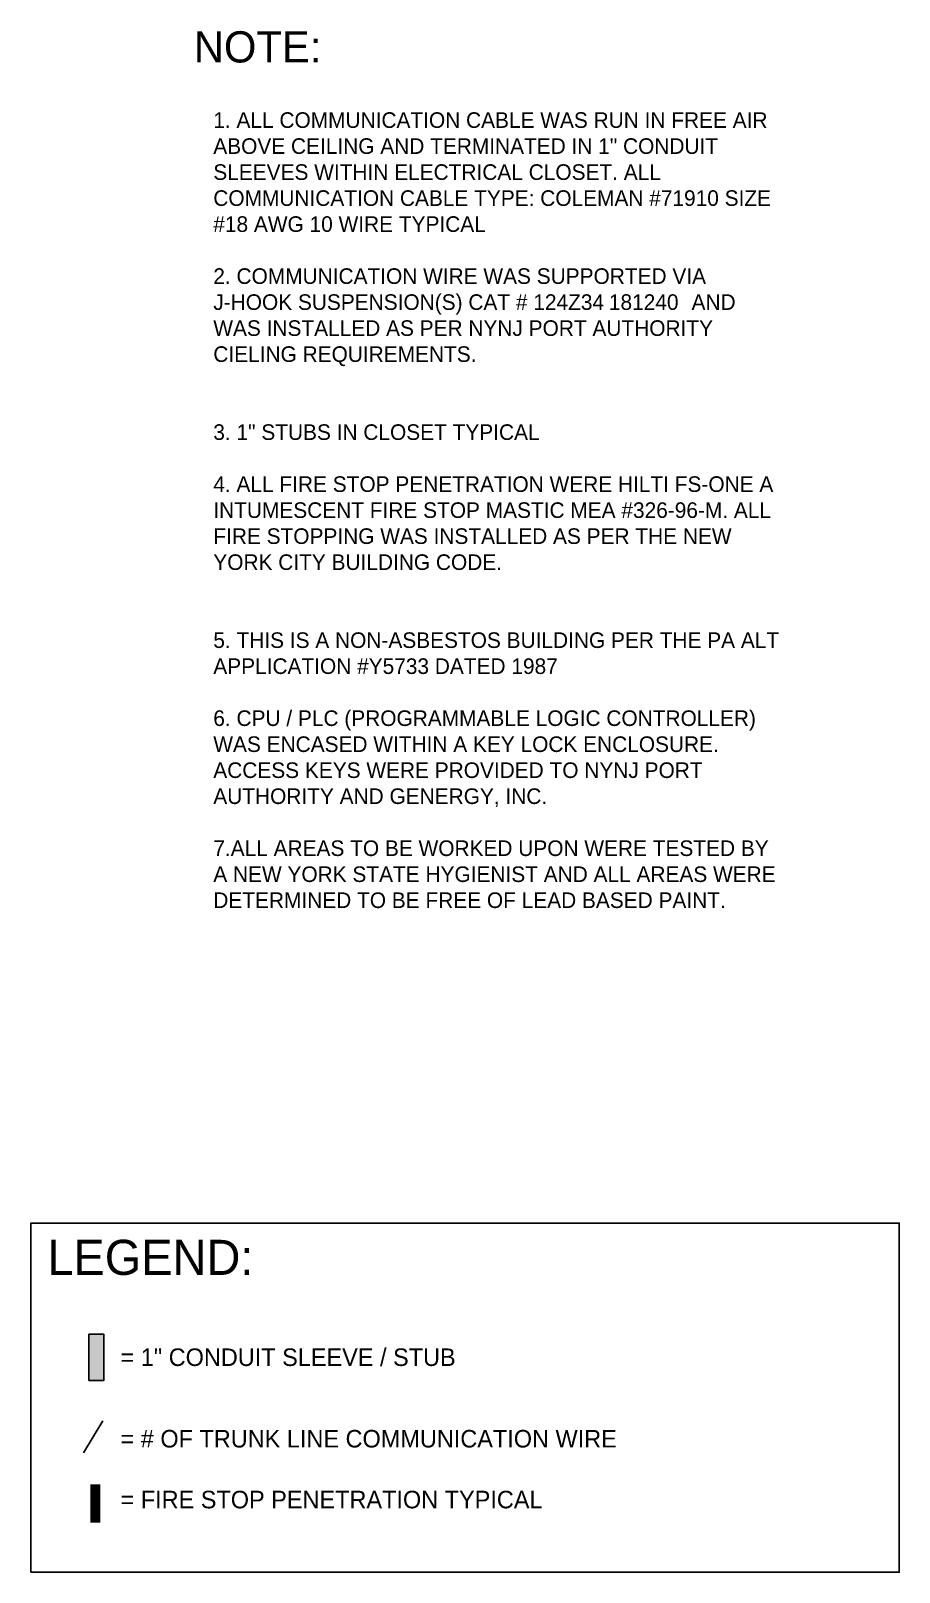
# Model space of a CAD drawing. Header units: inches. Extents: x 6906 to 14988, y -851 to 13048.
# Drawn here: x 13476 to 14366, y 5574 to 7155 of the extents above; entities that cross this region are included whole.
import ezdxf

# ---------------------------------------------------------------- set-up
doc = ezdxf.new("R2010")
doc.units = ezdxf.units.IN
doc.header["$MEASUREMENT"] = 0
doc.layers.add('Conduit Stubbs', color=30, linetype='Continuous')
doc.layers.add('TEXT', color=1, linetype='Continuous')

msp = doc.modelspace()

# ---------------------------------------------------------------- texts
at = {"attachment_point": 1}
for s, insert, char_height, width in [('NOTE:', (13642.7, 7154.5), 32, 926.582), ('1. ALL COMMUNICATION CABLE WAS RUN IN FREE AIR ABOVE CEILING AND TERMINATED IN 1" CONDUIT SLEEVES WITHIN ELECTRICAL CLOSET. ALL COMMUNICATION CABLE TYPE: COLEMAN #71910 SIZE #18 AWG 10 WIRE TYPICAL \\P\\P2. COMMUNICATION WIRE WAS SUPPORTED VIA J-HOOK SUSPENSION(S) CAT # 124Z34{\\H0.8333x; }181240{\\fCourier New|b0|i0|c0|p48;\\H0.8333x; }AND WAS INSTALLED AS PER NYNJ PORT AUTHORITY CIELING REQUIREMENTS. \\P\\P\\P3. 1" STUBS IN CLOSET TYPICAL\\P\\P4. ALL FIRE STOP PENETRATION WERE HILTI FS-ONE A INTUMESCENT FIRE STOP MASTIC MEA #326-96-M. ALL FIRE STOPPING WAS INSTALLED AS PER THE NEW YORK CITY BUILDING CODE.\\P\\P\\P5. THIS IS A NON-ASBESTOS BUILDING PER THE PA ALT APPLICATION #Y5733 DATED 1987\\P\\P6. CPU / PLC (PROGRAMMABLE LOGIC CONTROLLER) WAS ENCASED WITHIN A KEY LOCK ENCLOSURE. ACCESS KEYS WERE PROVIDED TO NYNJ PORT AUTHORITY AND GENERGY, INC.\\P\\P7.ALL AREAS TO BE WORKED UPON WERE TESTED BY A NEW YORK STATE HYGIENIST AND ALL AREAS WERE DETERMINED TO BE FREE OF LEAD BASED PAINT.', (13662.7, 7071.4), 16, 580.5)]:
    msp.add_mtext(s, dxfattribs=dict(at, insert=insert, char_height=char_height, width=width))
at = {"color": 7, "attachment_point": 1}
for s, insert, char_height, width in [('LEGEND:', (13492.5, 5914.9), 36, 1464.5), ('= 1" CONDUIT SLEEVE / STUB', (13567.6, 5803.5), 18, 732.25), ('= # OF TRUNK LINE COMMUNICATION WIRE', (13567.6, 5719.9), 18, 732.25), ('= FIRE STOP PENETRATION TYPICAL', (13567.6, 5657.5), 18, 732.25)]:
    msp.add_mtext(s, dxfattribs=dict(at, insert=insert, char_height=char_height, width=width))

# ---------------------------------------------------------------- hatches: boundary and pattern name
at = {"layer": 'Conduit Stubbs'}
msp.add_hatch(color=30, dxfattribs=at).paths.add_polyline_path([(13535.1, 5770.7), (13535.1, 5818), (13550.6, 5818), (13550.6, 5770.7)])

# ---------------------------------------------------------------- linework, layer by layer
msp.add_line((13549.4, 5729.1), (13529.6, 5696.5))
at = {"color": 7}
msp.add_lwpolyline([(13475.6, 5574), (14366, 5574), (14366, 5932), (13475.6, 5932)], close=True, dxfattribs=at)
at = {"layer": 'Conduit Stubbs', "color": 30}
msp.add_lwpolyline([(13535.1, 5770.7), (13535.1, 5818), (13550.6, 5818), (13550.6, 5770.7)], close=True, dxfattribs=at)
at = {"layer": 'TEXT', "const_width": 10}
msp.add_lwpolyline([(13541.7, 5664.1), (13541.7, 5624.7)], dxfattribs=at)

msp.set_redraw_order([(e.dxf.handle, doc.entitydb.next_handle()) for e in msp.query("TEXT MTEXT ATTDEF DIMENSION ARC_DIMENSION")])  # texts and dimensions are drawn at this point

doc.saveas('drawing.dxf')
